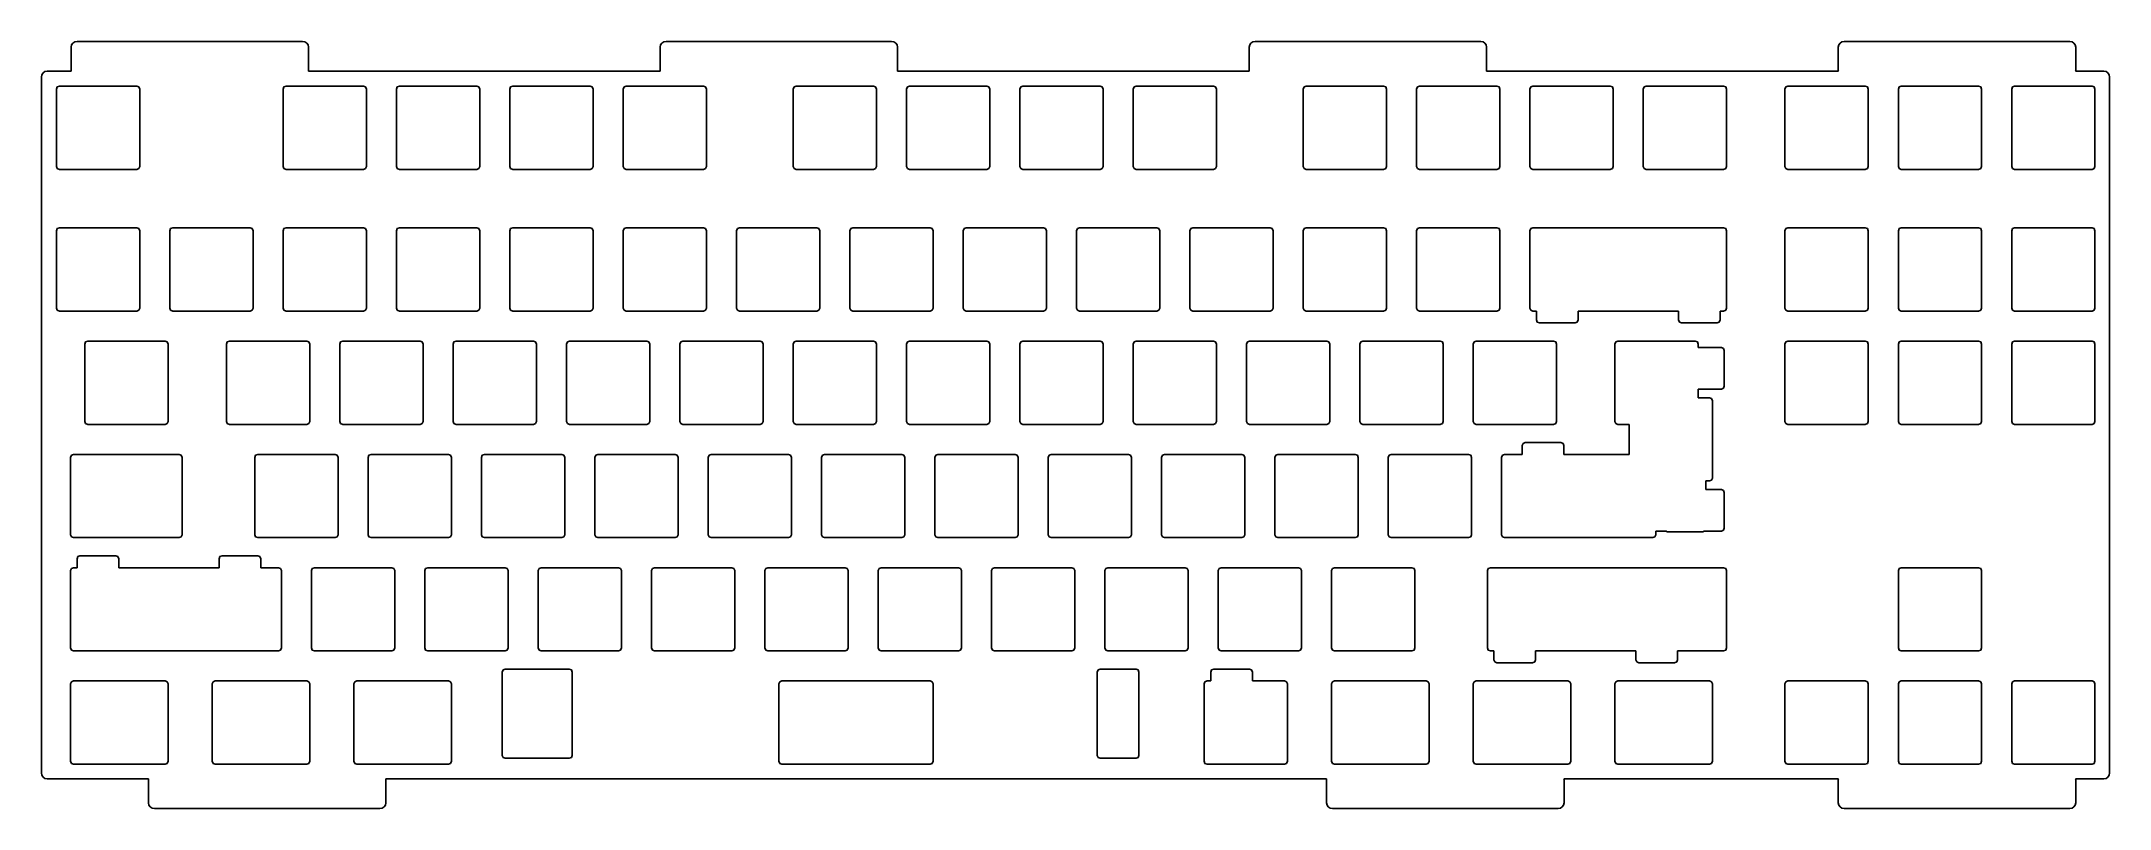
# Model space of a CAD drawing. Extents: x 8 to 355, y 3 to 132.
import ezdxf

# ---------------------------------------------------------------- set-up
doc = ezdxf.new("R2010")
doc.units = 0

msp = doc.modelspace()

# ---------------------------------------------------------------- linework, layer by layer
at = {"layer": 'Layer 1'}
for p, q in [((12.817037, 132.182868), (12.603151, 131.865108)), ((13.134797, 132.396755), (12.817037, 132.182868)), ((13.524756, 132.475089), (13.134797, 132.396755)), ((51.424763, 132.475089), (13.524756, 132.475089)), ((51.814803, 132.396755), (51.424763, 132.475089)), ((52.132741, 132.182868), (51.814803, 132.396755)), ((52.346804, 131.865108), (52.132741, 132.182868)), ((111.817408, 132.182869), (111.603511, 131.865108)), ((112.135168, 132.396755), (111.817408, 132.182869)), ((112.5251, 132.475089), (112.135168, 132.396755)), ((150.42512, 132.475089), (112.5251, 132.475089)), ((150.815079, 132.396755), (150.42512, 132.475089)), ((151.13284, 132.182869), (150.815079, 132.396755)), ((151.346726, 131.865108), (151.13284, 132.182869)), ((210.81718, 132.182869), (210.603294, 131.865109)), ((211.134941, 132.396755), (210.81718, 132.182869)), ((211.5249, 132.475089), (211.134941, 132.396755)), ((249.42492, 132.475089), (211.5249, 132.475089)), ((249.814857, 132.396755), (249.42492, 132.475089)), ((250.132616, 132.182869), (249.814857, 132.396755)), ((250.34651, 131.865109), (250.132616, 132.182869)), ((309.816925, 132.182869), (309.602864, 131.865109)), ((310.134861, 132.396755), (309.816925, 132.182869)), ((310.5249, 132.475089), (310.134861, 132.396755)), ((348.42491, 132.475089), (310.5249, 132.475089)), ((348.814869, 132.396755), (348.42491, 132.475089)), ((349.13263, 132.182869), (348.814869, 132.396755)), ((349.346516, 131.865109), (349.13263, 132.182869)), ((12.603151, 131.865108), (12.524817, 131.475151)), ((12.524817, 131.475151), (12.524817, 127.57513)), ((52.425219, 131.475151), (52.346804, 131.865108)), ((52.425219, 127.57513), (52.425219, 131.475151)), ((111.603511, 131.865108), (111.52517, 131.475151)), ((111.52517, 131.475151), (111.52517, 127.57513)), ((151.42506, 131.475151), (151.346726, 131.865108)), ((151.42506, 127.57513), (151.42506, 131.475151)), ((210.603294, 131.865109), (210.52496, 131.475151)), ((210.52496, 131.475151), (210.52496, 127.57513)), ((250.42485, 131.475151), (250.34651, 131.865109)), ((250.42485, 127.57513), (250.42485, 131.475151)), ((309.602864, 131.865109), (309.52445, 131.475151)), ((309.52445, 131.475151), (309.52445, 127.57513)), ((349.42485, 131.475151), (349.346516, 131.865109)), ((349.42485, 127.57513), (349.42485, 131.475151)), ((7.603457, 126.864896), (7.525122, 126.474939)), ((7.525122, 126.474939), (7.525122, 9.47485)), ((7.817343, 127.182657), (7.603457, 126.864896)), ((8.135104, 127.396543), (7.817343, 127.182657)), ((8.525061, 127.474878), (8.135104, 127.396543)), ((12.535147, 127.474878), (8.525061, 127.474878)), ((12.524817, 127.57513), (12.535147, 127.474878)), ((52.414889, 127.474878), (52.425219, 127.57513)), ((111.53517, 127.474878), (52.414889, 127.474878)), ((111.52517, 127.57513), (111.53517, 127.474878)), ((151.41506, 127.474878), (151.42506, 127.57513)), ((210.53496, 127.474878), (151.41506, 127.474878)), ((210.52496, 127.57513), (210.53496, 127.474878)), ((250.41485, 127.474878), (250.42485, 127.57513)), ((309.53475, 127.474878), (250.41485, 127.474878)), ((309.52445, 127.57513), (309.53475, 127.474878)), ((349.41455, 127.474878), (349.42485, 127.57513)), ((354.12485, 127.474878), (349.41455, 127.474878)), ((354.514809, 127.396543), (354.12485, 127.474878)), ((354.83257, 127.182657), (354.514809, 127.396543)), ((355.046456, 126.864896), (354.83257, 127.182657)), ((355.12479, 126.474939), (355.046456, 126.864896)), ((355.12479, 9.47485), (355.12479, 126.474939)), ((7.525122, 9.47485), (7.603457, 9.084891)), ((7.603457, 9.084891), (7.817343, 8.76713)), ((7.817343, 8.76713), (8.135104, 8.553244)), ((8.135104, 8.553244), (8.525061, 8.47491)), ((8.525061, 8.47491), (25.534875, 8.47491)), ((25.534875, 8.47491), (25.525075, 8.37521)), ((25.525075, 8.37521), (25.525075, 4.47519)), ((65.424965, 8.37521), (65.415165, 8.47491)), ((65.415165, 8.47491), (223.53468, 8.47491)), ((65.424965, 4.47519), (65.424965, 8.37521)), ((223.53468, 8.47491), (223.52468, 8.37521)), ((223.52468, 8.37521), (223.52468, 4.47519)), ((263.42457, 8.37521), (263.41457, 8.47491)), ((263.41457, 8.47491), (309.53475, 8.47491)), ((263.42457, 4.47519), (263.42457, 8.37521)), ((309.53475, 8.47491), (309.52445, 8.37521)), ((309.52445, 8.37521), (309.52445, 4.47519)), ((349.42485, 8.37521), (349.41455, 8.47491)), ((349.41455, 8.47491), (354.12485, 8.47491)), ((349.42485, 4.47519), (349.42485, 8.37521)), ((354.12485, 8.47491), (354.514809, 8.553244)), ((354.514809, 8.553244), (354.83257, 8.76713)), ((354.83257, 8.76713), (355.046456, 9.084891)), ((355.046456, 9.084891), (355.12479, 9.47485)), ((25.525075, 4.47519), (25.603409, 4.085231)), ((25.603409, 4.085231), (25.817295, 3.76747)), ((25.817295, 3.76747), (26.135055, 3.553584)), ((26.135055, 3.553584), (26.525014, 3.47525)), ((64.425026, 3.47525), (64.814985, 3.553584)), ((64.814985, 3.553584), (65.132745, 3.76747)), ((65.132745, 3.76747), (65.346631, 4.085231)), ((65.346631, 4.085231), (65.424965, 4.47519)), ((223.52468, 4.47519), (223.603014, 4.085231)), ((223.603014, 4.085231), (223.8169, 3.76747)), ((223.8169, 3.76747), (224.134661, 3.553584)), ((224.134661, 3.553584), (224.52462, 3.47525)), ((262.42463, 3.47525), (262.814589, 3.553584)), ((262.814589, 3.553584), (263.13235, 3.76747)), ((263.13235, 3.76747), (263.346236, 4.085231)), ((263.346236, 4.085231), (263.42457, 4.47519)), ((309.52445, 4.47519), (309.602864, 4.085231)), ((309.602864, 4.085231), (309.816925, 3.76747)), ((309.816925, 3.76747), (310.134861, 3.553584)), ((310.134861, 3.553584), (310.5249, 3.47525)), ((348.42491, 3.47525), (348.814869, 3.553584)), ((348.814869, 3.553584), (349.13263, 3.76747)), ((349.13263, 3.76747), (349.346516, 4.085231)), ((349.346516, 4.085231), (349.42485, 4.47519)), ((26.525014, 3.47525), (64.425026, 3.47525)), ((224.52462, 3.47525), (262.42463, 3.47525)), ((310.5249, 3.47525), (348.42491, 3.47525))]:
    msp.add_line(p, q, dxfattribs=at)
at = {"layer": 'Layer 2'}
for p, q in [((10.05, 124.45), (10.196447, 124.803553)), ((10.05, 111.45), (10.05, 124.45)), ((10.196447, 124.803553), (10.55, 124.95)), ((10.55, 124.95), (23.55, 124.95)), ((10.55, 124.95), (10.55, 124.95)), ((23.55, 124.95), (23.903553, 124.803553)), ((23.903553, 124.803553), (24.05, 124.45)), ((24.05, 124.45), (24.05, 111.45)), ((48.15, 124.45), (48.296447, 124.803553)), ((48.15, 111.45), (48.15, 124.45)), ((48.296447, 124.803553), (48.65, 124.95)), ((48.65, 124.95), (61.65, 124.95)), ((48.65, 124.95), (48.65, 124.95)), ((61.65, 124.95), (62.003553, 124.803553)), ((62.003553, 124.803553), (62.15, 124.45)), ((62.15, 124.45), (62.15, 111.45)), ((67.2, 124.45), (67.346447, 124.803553)), ((67.2, 111.45), (67.2, 124.45)), ((67.346447, 124.803553), (67.7, 124.95)), ((67.7, 124.95), (80.7, 124.95)), ((67.7, 124.95), (67.7, 124.95)), ((80.7, 124.95), (81.053553, 124.803553)), ((81.053553, 124.803553), (81.2, 124.45)), ((81.2, 124.45), (81.2, 111.45)), ((86.25, 124.45), (86.396447, 124.803553)), ((86.25, 111.45), (86.25, 124.45)), ((86.396447, 124.803553), (86.75, 124.95)), ((86.75, 124.95), (99.75, 124.95)), ((86.75, 124.95), (86.75, 124.95)), ((99.75, 124.95), (100.103553, 124.803553)), ((100.103553, 124.803553), (100.25, 124.45)), ((100.25, 124.45), (100.25, 111.45)), ((105.3, 124.45), (105.446447, 124.803553)), ((105.3, 111.45), (105.3, 124.45)), ((105.446447, 124.803553), (105.8, 124.95)), ((105.8, 124.95), (118.8, 124.95)), ((105.8, 124.95), (105.8, 124.95)), ((118.8, 124.95), (119.153553, 124.803553)), ((119.153553, 124.803553), (119.3, 124.45)), ((119.3, 124.45), (119.3, 111.45)), ((133.875, 124.45), (134.021447, 124.803553)), ((133.875, 111.45), (133.875, 124.45)), ((134.021447, 124.803553), (134.375, 124.95)), ((134.375, 124.95), (147.375, 124.95)), ((134.375, 124.95), (134.375, 124.95)), ((147.375, 124.95), (147.728553, 124.803553)), ((147.728553, 124.803553), (147.875, 124.45)), ((147.875, 124.45), (147.875, 111.45)), ((152.925, 124.45), (153.071447, 124.803553)), ((152.925, 111.45), (152.925, 124.45)), ((153.071447, 124.803553), (153.425, 124.95)), ((153.425, 124.95), (166.425, 124.95)), ((153.425, 124.95), (153.425, 124.95)), ((166.425, 124.95), (166.778553, 124.803553)), ((166.778553, 124.803553), (166.925, 124.45)), ((166.925, 124.45), (166.925, 111.45)), ((171.975, 124.45), (172.121447, 124.803553)), ((171.975, 111.45), (171.975, 124.45)), ((172.121447, 124.803553), (172.475, 124.95)), ((172.475, 124.95), (185.475, 124.95)), ((172.475, 124.95), (172.475, 124.95)), ((185.475, 124.95), (185.828553, 124.803553)), ((185.828553, 124.803553), (185.975, 124.45)), ((185.975, 124.45), (185.975, 111.45)), ((191.025, 124.45), (191.171447, 124.803553)), ((191.025, 111.45), (191.025, 124.45)), ((191.171447, 124.803553), (191.525, 124.95)), ((191.525, 124.95), (204.525, 124.95)), ((191.525, 124.95), (191.525, 124.95)), ((204.525, 124.95), (204.878553, 124.803553)), ((204.878553, 124.803553), (205.025, 124.45)), ((205.025, 124.45), (205.025, 111.45)), ((219.6, 124.45), (219.746447, 124.803553)), ((219.6, 111.45), (219.6, 124.45)), ((219.746447, 124.803553), (220.1, 124.95)), ((220.1, 124.95), (233.1, 124.95)), ((220.1, 124.95), (220.1, 124.95)), ((233.1, 124.95), (233.453553, 124.803553)), ((233.453553, 124.803553), (233.6, 124.45)), ((233.6, 124.45), (233.6, 111.45)), ((238.65, 124.45), (238.796447, 124.803553)), ((238.65, 111.45), (238.65, 124.45)), ((238.796447, 124.803553), (239.15, 124.95)), ((239.15, 124.95), (252.15, 124.95)), ((239.15, 124.95), (239.15, 124.95)), ((252.15, 124.95), (252.503553, 124.803553)), ((252.503553, 124.803553), (252.65, 124.45)), ((252.65, 124.45), (252.65, 111.45)), ((257.7, 124.45), (257.846447, 124.803553)), ((257.7, 111.45), (257.7, 124.45)), ((257.846447, 124.803553), (258.2, 124.95)), ((258.2, 124.95), (271.2, 124.95)), ((258.2, 124.95), (258.2, 124.95)), ((271.2, 124.95), (271.553553, 124.803553)), ((271.553553, 124.803553), (271.7, 124.45)), ((271.7, 124.45), (271.7, 111.45)), ((276.75, 124.45), (276.896447, 124.803553)), ((276.75, 111.45), (276.75, 124.45)), ((276.896447, 124.803553), (277.25, 124.95)), ((277.25, 124.95), (290.25, 124.95)), ((277.25, 124.95), (277.25, 124.95)), ((290.25, 124.95), (290.603553, 124.803553)), ((290.603553, 124.803553), (290.75, 124.45)), ((290.75, 124.45), (290.75, 111.45)), ((300.563, 124.45), (300.709447, 124.803553)), ((300.563, 111.45), (300.563, 124.45)), ((300.709447, 124.803553), (301.063, 124.95)), ((301.063, 124.95), (314.063, 124.95)), ((301.063, 124.95), (301.063, 124.95)), ((314.063, 124.95), (314.416553, 124.803553)), ((314.416553, 124.803553), (314.563, 124.45)), ((314.563, 124.45), (314.563, 111.45)), ((319.613, 124.45), (319.759447, 124.803553)), ((319.613, 111.45), (319.613, 124.45)), ((319.759447, 124.803553), (320.113, 124.95)), ((320.113, 124.95), (333.113, 124.95)), ((320.113, 124.95), (320.113, 124.95)), ((333.113, 124.95), (333.466553, 124.803553)), ((333.466553, 124.803553), (333.613, 124.45)), ((333.613, 124.45), (333.613, 111.45)), ((338.663, 124.45), (338.809447, 124.803553)), ((338.663, 111.45), (338.663, 124.45)), ((338.809447, 124.803553), (339.163, 124.95)), ((339.163, 124.95), (352.163, 124.95)), ((339.163, 124.95), (339.163, 124.95)), ((352.163, 124.95), (352.516553, 124.803553)), ((352.516553, 124.803553), (352.663, 124.45)), ((352.663, 124.45), (352.663, 111.45)), ((10.196447, 111.096447), (10.05, 111.45)), ((24.05, 111.45), (23.903553, 111.096447)), ((48.296447, 111.096447), (48.15, 111.45)), ((62.15, 111.45), (62.003553, 111.096447)), ((67.346447, 111.096447), (67.2, 111.45)), ((81.2, 111.45), (81.053553, 111.096447)), ((86.396447, 111.096447), (86.25, 111.45)), ((100.25, 111.45), (100.103553, 111.096447)), ((105.446447, 111.096447), (105.3, 111.45)), ((119.3, 111.45), (119.153553, 111.096447)), ((134.021447, 111.096447), (133.875, 111.45)), ((147.875, 111.45), (147.728553, 111.096447)), ((153.071447, 111.096447), (152.925, 111.45)), ((166.925, 111.45), (166.778553, 111.096447)), ((172.121447, 111.096447), (171.975, 111.45)), ((185.975, 111.45), (185.828553, 111.096447)), ((191.171447, 111.096447), (191.025, 111.45)), ((205.025, 111.45), (204.878553, 111.096447)), ((219.746447, 111.096447), (219.6, 111.45)), ((233.6, 111.45), (233.453553, 111.096447)), ((238.796447, 111.096447), (238.65, 111.45)), ((252.65, 111.45), (252.503553, 111.096447)), ((257.846447, 111.096447), (257.7, 111.45)), ((271.7, 111.45), (271.553553, 111.096447)), ((276.896447, 111.096447), (276.75, 111.45)), ((290.75, 111.45), (290.603553, 111.096447)), ((300.709447, 111.096447), (300.563, 111.45)), ((314.563, 111.45), (314.416553, 111.096447)), ((319.759447, 111.096447), (319.613, 111.45)), ((333.613, 111.45), (333.466553, 111.096447)), ((338.809447, 111.096447), (338.663, 111.45)), ((352.663, 111.45), (352.516553, 111.096447)), ((10.55, 110.95), (10.196447, 111.096447)), ((23.55, 110.95), (10.55, 110.95)), ((23.903553, 111.096447), (23.55, 110.95)), ((48.65, 110.95), (48.296447, 111.096447)), ((61.65, 110.95), (48.65, 110.95)), ((62.003553, 111.096447), (61.65, 110.95)), ((67.7, 110.95), (67.346447, 111.096447)), ((80.7, 110.95), (67.7, 110.95)), ((81.053553, 111.096447), (80.7, 110.95)), ((86.75, 110.95), (86.396447, 111.096447)), ((99.75, 110.95), (86.75, 110.95)), ((100.103553, 111.096447), (99.75, 110.95)), ((105.8, 110.95), (105.446447, 111.096447)), ((118.8, 110.95), (105.8, 110.95)), ((119.153553, 111.096447), (118.8, 110.95)), ((134.375, 110.95), (134.021447, 111.096447)), ((147.375, 110.95), (134.375, 110.95)), ((147.728553, 111.096447), (147.375, 110.95)), ((153.425, 110.95), (153.071447, 111.096447)), ((166.425, 110.95), (153.425, 110.95)), ((166.778553, 111.096447), (166.425, 110.95)), ((172.475, 110.95), (172.121447, 111.096447)), ((185.475, 110.95), (172.475, 110.95)), ((185.828553, 111.096447), (185.475, 110.95)), ((191.525, 110.95), (191.171447, 111.096447)), ((204.525, 110.95), (191.525, 110.95)), ((204.878553, 111.096447), (204.525, 110.95)), ((220.1, 110.95), (219.746447, 111.096447)), ((233.1, 110.95), (220.1, 110.95)), ((233.453553, 111.096447), (233.1, 110.95)), ((239.15, 110.95), (238.796447, 111.096447)), ((252.15, 110.95), (239.15, 110.95)), ((252.503553, 111.096447), (252.15, 110.95)), ((258.2, 110.95), (257.846447, 111.096447)), ((271.2, 110.95), (258.2, 110.95)), ((271.553553, 111.096447), (271.2, 110.95)), ((277.25, 110.95), (276.896447, 111.096447)), ((290.25, 110.95), (277.25, 110.95)), ((290.603553, 111.096447), (290.25, 110.95)), ((301.063, 110.95), (300.709447, 111.096447)), ((314.063, 110.95), (301.063, 110.95)), ((314.416553, 111.096447), (314.063, 110.95)), ((320.113, 110.95), (319.759447, 111.096447)), ((333.113, 110.95), (320.113, 110.95)), ((333.466553, 111.096447), (333.113, 110.95)), ((339.163, 110.95), (338.809447, 111.096447)), ((352.163, 110.95), (339.163, 110.95)), ((352.516553, 111.096447), (352.163, 110.95)), ((10.05, 100.637), (10.196447, 100.990553)), ((10.196447, 100.990553), (10.55, 101.137)), ((10.55, 101.137), (23.55, 101.137)), ((10.55, 101.137), (10.55, 101.137)), ((23.55, 101.137), (23.903553, 100.990553)), ((23.903553, 100.990553), (24.05, 100.637)), ((29.1, 100.637), (29.246447, 100.990553)), ((29.246447, 100.990553), (29.6, 101.137)), ((29.6, 101.137), (42.6, 101.137)), ((29.6, 101.137), (29.6, 101.137)), ((42.6, 101.137), (42.953553, 100.990553)), ((42.953553, 100.990553), (43.1, 100.637)), ((48.15, 100.637), (48.296447, 100.990553)), ((48.296447, 100.990553), (48.65, 101.137)), ((48.65, 101.137), (61.65, 101.137)), ((48.65, 101.137), (48.65, 101.137)), ((61.65, 101.137), (62.003553, 100.990553)), ((62.003553, 100.990553), (62.15, 100.637)), ((67.2, 100.637), (67.346447, 100.990553)), ((67.346447, 100.990553), (67.7, 101.137)), ((67.7, 101.137), (80.7, 101.137)), ((67.7, 101.137), (67.7, 101.137)), ((80.7, 101.137), (81.053553, 100.990553)), ((81.053553, 100.990553), (81.2, 100.637)), ((86.25, 100.637), (86.396447, 100.990553)), ((86.396447, 100.990553), (86.75, 101.137)), ((86.75, 101.137), (99.75, 101.137)), ((86.75, 101.137), (86.75, 101.137)), ((99.75, 101.137), (100.103553, 100.990553)), ((100.103553, 100.990553), (100.25, 100.637)), ((105.3, 100.637), (105.446447, 100.990553)), ((105.446447, 100.990553), (105.8, 101.137)), ((105.8, 101.137), (118.8, 101.137)), ((105.8, 101.137), (105.8, 101.137)), ((118.8, 101.137), (119.153553, 100.990553)), ((119.153553, 100.990553), (119.3, 100.637)), ((124.35, 100.637), (124.496447, 100.990553)), ((124.496447, 100.990553), (124.85, 101.137)), ((124.85, 101.137), (137.85, 101.137)), ((124.85, 101.137), (124.85, 101.137)), ((137.85, 101.137), (138.203553, 100.990553)), ((138.203553, 100.990553), (138.35, 100.637)), ((143.4, 100.637), (143.546447, 100.990553)), ((143.546447, 100.990553), (143.9, 101.137)), ((143.9, 101.137), (156.9, 101.137)), ((143.9, 101.137), (143.9, 101.137)), ((156.9, 101.137), (157.253553, 100.990553)), ((157.253553, 100.990553), (157.4, 100.637)), ((162.45, 100.637), (162.596447, 100.990553)), ((162.596447, 100.990553), (162.95, 101.137)), ((162.95, 101.137), (175.95, 101.137)), ((162.95, 101.137), (162.95, 101.137)), ((175.95, 101.137), (176.303553, 100.990553)), ((176.303553, 100.990553), (176.45, 100.637)), ((181.5, 100.637), (181.646447, 100.990553)), ((181.646447, 100.990553), (182, 101.137)), ((182, 101.137), (195, 101.137)), ((182, 101.137), (182, 101.137)), ((195, 101.137), (195.353553, 100.990553)), ((195.353553, 100.990553), (195.5, 100.637)), ((200.55, 100.637), (200.696447, 100.990553)), ((200.696447, 100.990553), (201.05, 101.137)), ((201.05, 101.137), (214.05, 101.137)), ((201.05, 101.137), (201.05, 101.137)), ((214.05, 101.137), (214.403553, 100.990553)), ((214.403553, 100.990553), (214.55, 100.637)), ((219.6, 100.637), (219.746447, 100.990553)), ((219.746447, 100.990553), (220.1, 101.137)), ((220.1, 101.137), (233.1, 101.137)), ((220.1, 101.137), (220.1, 101.137)), ((233.1, 101.137), (233.453553, 100.990553)), ((233.453553, 100.990553), (233.6, 100.637)), ((238.65, 100.637), (238.796447, 100.990553)), ((238.796447, 100.990553), (239.15, 101.137)), ((239.15, 101.137), (252.15, 101.137)), ((239.15, 101.137), (239.15, 101.137)), ((252.15, 101.137), (252.503553, 100.990553)), ((252.503553, 100.990553), (252.65, 100.637)), ((257.70003, 100.636772), (257.846293, 100.99037)), ((257.846293, 100.99037), (258.19974, 101.137)), ((258.19974, 101.137), (267.72474, 101.137)), ((267.72474, 101.137), (271.19998, 101.137)), ((271.19998, 101.137), (277.24974, 101.137)), ((277.24974, 101.137), (280.72498, 101.137)), ((280.72498, 101.137), (290.24998, 101.137)), ((290.24998, 101.137), (290.603763, 100.990554)), ((290.603763, 100.990554), (290.75021, 100.636772)), ((300.563, 100.637), (300.709447, 100.990553)), ((300.709447, 100.990553), (301.063, 101.137)), ((301.063, 101.137), (314.063, 101.137)), ((301.063, 101.137), (301.063, 101.137)), ((314.063, 101.137), (314.416553, 100.990553)), ((314.416553, 100.990553), (314.563, 100.637)), ((319.613, 100.637), (319.759447, 100.990553)), ((319.759447, 100.990553), (320.113, 101.137)), ((320.113, 101.137), (333.113, 101.137)), ((320.113, 101.137), (320.113, 101.137)), ((333.113, 101.137), (333.466553, 100.990553)), ((333.466553, 100.990553), (333.613, 100.637)), ((338.663, 100.637), (338.809447, 100.990553)), ((338.809447, 100.990553), (339.163, 101.137)), ((339.163, 101.137), (352.163, 101.137)), ((339.163, 101.137), (339.163, 101.137)), ((352.163, 101.137), (352.516553, 100.990553)), ((352.516553, 100.990553), (352.663, 100.637)), ((10.05, 87.637), (10.05, 100.637)), ((24.05, 100.637), (24.05, 87.637)), ((29.1, 87.637), (29.1, 100.637)), ((43.1, 100.637), (43.1, 87.637)), ((48.15, 87.637), (48.15, 100.637)), ((62.15, 100.637), (62.15, 87.637)), ((67.2, 87.637), (67.2, 100.637)), ((81.2, 100.637), (81.2, 87.637)), ((86.25, 87.637), (86.25, 100.637)), ((100.25, 100.637), (100.25, 87.637)), ((105.3, 87.637), (105.3, 100.637)), ((119.3, 100.637), (119.3, 87.637)), ((124.35, 87.637), (124.35, 100.637)), ((138.35, 100.637), (138.35, 87.637)), ((143.4, 87.637), (143.4, 100.637)), ((157.4, 100.637), (157.4, 87.637)), ((162.45, 87.637), (162.45, 100.637)), ((176.45, 100.637), (176.45, 87.637)), ((181.5, 87.637), (181.5, 100.637)), ((195.5, 100.637), (195.5, 87.637)), ((200.55, 87.637), (200.55, 100.637)), ((214.55, 100.637), (214.55, 87.637)), ((219.6, 87.637), (219.6, 100.637)), ((233.6, 100.637), (233.6, 87.637)), ((238.65, 87.637), (238.65, 100.637)), ((252.65, 100.637), (252.65, 87.637)), ((257.70003, 87.636532), (257.70003, 100.636772)), ((290.75021, 100.636772), (290.75021, 87.636532)), ((300.563, 87.637), (300.563, 100.637)), ((314.563, 100.637), (314.563, 87.637)), ((319.613, 87.637), (319.613, 100.637)), ((333.613, 100.637), (333.613, 87.637)), ((338.663, 87.637), (338.663, 100.637)), ((352.663, 100.637), (352.663, 87.637)), ((10.196447, 87.283447), (10.05, 87.637)), ((10.55, 87.137), (10.196447, 87.283447)), ((23.55, 87.137), (10.55, 87.137)), ((23.903553, 87.283447), (23.55, 87.137)), ((24.05, 87.637), (23.903553, 87.283447)), ((29.246447, 87.283447), (29.1, 87.637)), ((29.6, 87.137), (29.246447, 87.283447)), ((42.6, 87.137), (29.6, 87.137)), ((42.953553, 87.283447), (42.6, 87.137)), ((43.1, 87.637), (42.953553, 87.283447)), ((48.296447, 87.283447), (48.15, 87.637)), ((48.65, 87.137), (48.296447, 87.283447)), ((61.65, 87.137), (48.65, 87.137)), ((62.003553, 87.283447), (61.65, 87.137)), ((62.15, 87.637), (62.003553, 87.283447)), ((67.346447, 87.283447), (67.2, 87.637)), ((67.7, 87.137), (67.346447, 87.283447)), ((80.7, 87.137), (67.7, 87.137)), ((81.053553, 87.283447), (80.7, 87.137)), ((81.2, 87.637), (81.053553, 87.283447)), ((86.396447, 87.283447), (86.25, 87.637)), ((86.75, 87.137), (86.396447, 87.283447)), ((99.75, 87.137), (86.75, 87.137)), ((100.103553, 87.283447), (99.75, 87.137)), ((100.25, 87.637), (100.103553, 87.283447)), ((105.446447, 87.283447), (105.3, 87.637)), ((105.8, 87.137), (105.446447, 87.283447)), ((118.8, 87.137), (105.8, 87.137)), ((119.153553, 87.283447), (118.8, 87.137)), ((119.3, 87.637), (119.153553, 87.283447)), ((124.496447, 87.283447), (124.35, 87.637)), ((124.85, 87.137), (124.496447, 87.283447)), ((137.85, 87.137), (124.85, 87.137)), ((138.203553, 87.283447), (137.85, 87.137)), ((138.35, 87.637), (138.203553, 87.283447)), ((143.546447, 87.283447), (143.4, 87.637)), ((143.9, 87.137), (143.546447, 87.283447)), ((156.9, 87.137), (143.9, 87.137)), ((157.253553, 87.283447), (156.9, 87.137)), ((157.4, 87.637), (157.253553, 87.283447)), ((162.596447, 87.283447), (162.45, 87.637)), ((162.95, 87.137), (162.596447, 87.283447)), ((175.95, 87.137), (162.95, 87.137)), ((176.303553, 87.283447), (175.95, 87.137)), ((176.45, 87.637), (176.303553, 87.283447)), ((181.646447, 87.283447), (181.5, 87.637)), ((182, 87.137), (181.646447, 87.283447)), ((195, 87.137), (182, 87.137)), ((195.353553, 87.283447), (195, 87.137)), ((195.5, 87.637), (195.353553, 87.283447)), ((200.696447, 87.283447), (200.55, 87.637)), ((201.05, 87.137), (200.696447, 87.283447)), ((214.05, 87.137), (201.05, 87.137)), ((214.403553, 87.283447), (214.05, 87.137)), ((214.55, 87.637), (214.403553, 87.283447)), ((219.746447, 87.283447), (219.6, 87.637)), ((220.1, 87.137), (219.746447, 87.283447)), ((233.1, 87.137), (220.1, 87.137)), ((233.453553, 87.283447), (233.1, 87.137)), ((233.6, 87.637), (233.453553, 87.283447)), ((238.796447, 87.283447), (238.65, 87.637)), ((239.15, 87.137), (238.796447, 87.283447)), ((252.15, 87.137), (239.15, 87.137)), ((252.503553, 87.283447), (252.15, 87.137)), ((252.65, 87.637), (252.503553, 87.283447)), ((257.846476, 87.283268), (257.70003, 87.636532)), ((258.19974, 87.136821), (257.846476, 87.283268)), ((258.78679, 87.136821), (258.19974, 87.136821)), ((258.78679, 85.636654), (258.78679, 87.136821)), ((267.72474, 87.136821), (265.78688, 87.136821)), ((265.78688, 87.136821), (265.78688, 85.636654)), ((271.19998, 87.136821), (267.72474, 87.136821)), ((277.24974, 87.136821), (271.19998, 87.136821)), ((280.72498, 87.136821), (277.24974, 87.136821)), ((282.66285, 87.136821), (280.72498, 87.136821)), ((282.66285, 85.636654), (282.66285, 87.136821)), ((290.24998, 87.136821), (289.66294, 87.136821)), ((289.66294, 87.136821), (289.66294, 85.636654)), ((290.60358, 87.283084), (290.24998, 87.136821)), ((290.75021, 87.636532), (290.60358, 87.283084)), ((300.709447, 87.283447), (300.563, 87.637)), ((301.063, 87.137), (300.709447, 87.283447)), ((314.063, 87.137), (301.063, 87.137)), ((314.416553, 87.283447), (314.063, 87.137)), ((314.563, 87.637), (314.416553, 87.283447)), ((319.759447, 87.283447), (319.613, 87.637)), ((320.113, 87.137), (319.759447, 87.283447)), ((333.113, 87.137), (320.113, 87.137)), ((333.466553, 87.283447), (333.113, 87.137)), ((333.613, 87.637), (333.466553, 87.283447)), ((338.809447, 87.283447), (338.663, 87.637)), ((339.163, 87.137), (338.809447, 87.283447)), ((352.163, 87.137), (339.163, 87.137)), ((352.516553, 87.283447), (352.163, 87.137)), ((352.663, 87.637), (352.516553, 87.283447)), ((258.93342, 85.283206), (258.78679, 85.636654)), ((259.28702, 85.136943), (258.93342, 85.283206)), ((265.28717, 85.136943), (259.28702, 85.136943)), ((265.640434, 85.28339), (265.28717, 85.136943)), ((265.78688, 85.636654), (265.640434, 85.28339)), ((282.80948, 85.283206), (282.66285, 85.636654)), ((283.16308, 85.136943), (282.80948, 85.283206)), ((289.16323, 85.136943), (283.16308, 85.136943)), ((289.516494, 85.28339), (289.16323, 85.136943)), ((289.66294, 85.636654), (289.516494, 85.28339)), ((14.813, 81.587), (14.959447, 81.940553)), ((14.813, 68.587), (14.813, 81.587)), ((14.959447, 81.940553), (15.313, 82.087)), ((15.313, 82.087), (28.313, 82.087)), ((15.313, 82.087), (15.313, 82.087)), ((28.313, 82.087), (28.666553, 81.940553)), ((28.666553, 81.940553), (28.813, 81.587)), ((28.813, 81.587), (28.813, 68.587)), ((38.625, 81.587), (38.771447, 81.940553)), ((38.625, 68.587), (38.625, 81.587)), ((38.771447, 81.940553), (39.125, 82.087)), ((39.125, 82.087), (52.125, 82.087)), ((39.125, 82.087), (39.125, 82.087)), ((52.125, 82.087), (52.478553, 81.940553)), ((52.478553, 81.940553), (52.625, 81.587)), ((52.625, 81.587), (52.625, 68.587)), ((57.675, 81.587), (57.821447, 81.940553)), ((57.675, 68.587), (57.675, 81.587)), ((57.821447, 81.940553), (58.175, 82.087)), ((58.175, 82.087), (71.175, 82.087)), ((58.175, 82.087), (58.175, 82.087)), ((71.175, 82.087), (71.528553, 81.940553)), ((71.528553, 81.940553), (71.675, 81.587)), ((71.675, 81.587), (71.675, 68.587)), ((76.725, 81.587), (76.871447, 81.940553)), ((76.725, 68.587), (76.725, 81.587)), ((76.871447, 81.940553), (77.225, 82.087)), ((77.225, 82.087), (90.225, 82.087)), ((77.225, 82.087), (77.225, 82.087)), ((90.225, 82.087), (90.578553, 81.940553)), ((90.578553, 81.940553), (90.725, 81.587)), ((90.725, 81.587), (90.725, 68.587)), ((95.775, 81.587), (95.921447, 81.940553)), ((95.775, 68.587), (95.775, 81.587)), ((95.921447, 81.940553), (96.275, 82.087)), ((96.275, 82.087), (109.275, 82.087)), ((96.275, 82.087), (96.275, 82.087)), ((109.275, 82.087), (109.628553, 81.940553)), ((109.628553, 81.940553), (109.775, 81.587)), ((109.775, 81.587), (109.775, 68.587)), ((114.825, 81.587), (114.971447, 81.940553)), ((114.825, 68.587), (114.825, 81.587)), ((114.971447, 81.940553), (115.325, 82.087)), ((115.325, 82.087), (128.325, 82.087)), ((115.325, 82.087), (115.325, 82.087)), ((128.325, 82.087), (128.678553, 81.940553)), ((128.678553, 81.940553), (128.825, 81.587)), ((128.825, 81.587), (128.825, 68.587)), ((133.875, 81.587), (134.021447, 81.940553)), ((133.875, 68.587), (133.875, 81.587)), ((134.021447, 81.940553), (134.375, 82.087)), ((134.375, 82.087), (147.375, 82.087)), ((134.375, 82.087), (134.375, 82.087)), ((147.375, 82.087), (147.728553, 81.940553)), ((147.728553, 81.940553), (147.875, 81.587)), ((147.875, 81.587), (147.875, 68.587)), ((152.925, 81.587), (153.071447, 81.940553)), ((152.925, 68.587), (152.925, 81.587)), ((153.071447, 81.940553), (153.425, 82.087)), ((153.425, 82.087), (166.425, 82.087)), ((153.425, 82.087), (153.425, 82.087)), ((166.425, 82.087), (166.778553, 81.940553)), ((166.778553, 81.940553), (166.925, 81.587)), ((166.925, 81.587), (166.925, 68.587)), ((171.975, 81.587), (172.121447, 81.940553)), ((171.975, 68.587), (171.975, 81.587)), ((172.121447, 81.940553), (172.475, 82.087)), ((172.475, 82.087), (185.475, 82.087)), ((172.475, 82.087), (172.475, 82.087)), ((185.475, 82.087), (185.828553, 81.940553)), ((185.828553, 81.940553), (185.975, 81.587)), ((185.975, 81.587), (185.975, 68.587)), ((191.025, 81.587), (191.171447, 81.940553)), ((191.025, 68.587), (191.025, 81.587)), ((191.171447, 81.940553), (191.525, 82.087)), ((191.525, 82.087), (204.525, 82.087)), ((191.525, 82.087), (191.525, 82.087)), ((204.525, 82.087), (204.878553, 81.940553)), ((204.878553, 81.940553), (205.025, 81.587)), ((205.025, 81.587), (205.025, 68.587)), ((210.075, 81.587), (210.221447, 81.940553)), ((210.075, 68.587), (210.075, 81.587)), ((210.221447, 81.940553), (210.575, 82.087)), ((210.575, 82.087), (223.575, 82.087)), ((210.575, 82.087), (210.575, 82.087)), ((223.575, 82.087), (223.928553, 81.940553)), ((223.928553, 81.940553), (224.075, 81.587)), ((224.075, 81.587), (224.075, 68.587)), ((229.125, 81.587), (229.271447, 81.940553)), ((229.125, 68.587), (229.125, 81.587)), ((229.271447, 81.940553), (229.625, 82.087)), ((229.625, 82.087), (242.625, 82.087)), ((229.625, 82.087), (229.625, 82.087)), ((242.625, 82.087), (242.978553, 81.940553)), ((242.978553, 81.940553), (243.125, 81.587)), ((243.125, 81.587), (243.125, 68.587)), ((248.175, 81.587), (248.321447, 81.940553)), ((248.175, 68.587), (248.175, 81.587)), ((248.321447, 81.940553), (248.675, 82.087)), ((248.675, 82.087), (261.675, 82.087)), ((248.675, 82.087), (248.675, 82.087)), ((261.675, 82.087), (262.028553, 81.940553)), ((262.028553, 81.940553), (262.175, 81.587)), ((262.175, 81.587), (262.175, 68.587)), ((272.134495, 81.940504), (271.98805, 81.58724)), ((271.98805, 81.58724), (271.98805, 68.587)), ((272.48776, 82.086951), (272.134495, 81.940504)), ((285.488, 82.086951), (272.48776, 82.086951)), ((285.8416, 81.940688), (285.488, 82.086951)), ((285.98823, 81.58724), (285.8416, 81.940688)), ((285.98823, 81.000195), (285.98823, 81.58724)), ((289.86913, 81.000195), (285.98823, 81.000195)), ((290.222579, 80.853565), (289.86913, 81.000195)), ((290.36884, 80.499967), (290.222579, 80.853565)), ((290.36884, 74.499817), (290.36884, 80.499967)), ((300.563, 81.587), (300.709447, 81.940553)), ((300.563, 68.587), (300.563, 81.587)), ((300.709447, 81.940553), (301.063, 82.087)), ((301.063, 82.087), (314.063, 82.087)), ((301.063, 82.087), (301.063, 82.087)), ((314.063, 82.087), (314.416553, 81.940553)), ((314.416553, 81.940553), (314.563, 81.587)), ((314.563, 81.587), (314.563, 68.587)), ((319.613, 81.587), (319.759447, 81.940553)), ((319.613, 68.587), (319.613, 81.587)), ((319.759447, 81.940553), (320.113, 82.087)), ((320.113, 82.087), (333.113, 82.087)), ((320.113, 82.087), (320.113, 82.087)), ((333.113, 82.087), (333.466553, 81.940553)), ((333.466553, 81.940553), (333.613, 81.587)), ((333.613, 81.587), (333.613, 68.587)), ((338.663, 81.587), (338.809447, 81.940553)), ((338.663, 68.587), (338.663, 81.587)), ((338.809447, 81.940553), (339.163, 82.087)), ((339.163, 82.087), (352.163, 82.087)), ((339.163, 82.087), (339.163, 82.087)), ((352.163, 82.087), (352.516553, 81.940553)), ((352.516553, 81.940553), (352.663, 81.587)), ((352.663, 81.587), (352.663, 68.587)), ((285.98823, 72.561951), (285.98823, 74.000106)), ((285.98823, 74.000106), (289.86913, 74.000106)), ((289.86913, 74.000106), (290.222395, 74.146553)), ((290.222395, 74.146553), (290.36884, 74.499817)), ((287.86925, 72.561951), (285.98823, 72.561951)), ((288.222515, 72.415504), (287.86925, 72.561951)), ((288.36896, 72.06224), (288.222515, 72.415504)), ((288.36896, 59.062), (288.36896, 72.06224)), ((14.959447, 68.233447), (14.813, 68.587)), ((15.313, 68.087), (14.959447, 68.233447)), ((28.313, 68.087), (15.313, 68.087)), ((28.666553, 68.233447), (28.313, 68.087)), ((28.813, 68.587), (28.666553, 68.233447)), ((38.771447, 68.233447), (38.625, 68.587)), ((39.125, 68.087), (38.771447, 68.233447)), ((52.125, 68.087), (39.125, 68.087)), ((52.478553, 68.233447), (52.125, 68.087)), ((52.625, 68.587), (52.478553, 68.233447)), ((57.821447, 68.233447), (57.675, 68.587)), ((58.175, 68.087), (57.821447, 68.233447)), ((71.175, 68.087), (58.175, 68.087)), ((71.528553, 68.233447), (71.175, 68.087)), ((71.675, 68.587), (71.528553, 68.233447)), ((76.871447, 68.233447), (76.725, 68.587)), ((77.225, 68.087), (76.871447, 68.233447)), ((90.225, 68.087), (77.225, 68.087)), ((90.578553, 68.233447), (90.225, 68.087)), ((90.725, 68.587), (90.578553, 68.233447)), ((95.921447, 68.233447), (95.775, 68.587)), ((96.275, 68.087), (95.921447, 68.233447)), ((109.275, 68.087), (96.275, 68.087)), ((109.628553, 68.233447), (109.275, 68.087)), ((109.775, 68.587), (109.628553, 68.233447)), ((114.971447, 68.233447), (114.825, 68.587)), ((115.325, 68.087), (114.971447, 68.233447)), ((128.325, 68.087), (115.325, 68.087)), ((128.678553, 68.233447), (128.325, 68.087)), ((128.825, 68.587), (128.678553, 68.233447)), ((134.021447, 68.233447), (133.875, 68.587)), ((134.375, 68.087), (134.021447, 68.233447)), ((147.375, 68.087), (134.375, 68.087)), ((147.728553, 68.233447), (147.375, 68.087)), ((147.875, 68.587), (147.728553, 68.233447)), ((153.071447, 68.233447), (152.925, 68.587)), ((153.425, 68.087), (153.071447, 68.233447)), ((166.425, 68.087), (153.425, 68.087)), ((166.778553, 68.233447), (166.425, 68.087)), ((166.925, 68.587), (166.778553, 68.233447)), ((172.121447, 68.233447), (171.975, 68.587)), ((172.475, 68.087), (172.121447, 68.233447)), ((185.475, 68.087), (172.475, 68.087)), ((185.828553, 68.233447), (185.475, 68.087)), ((185.975, 68.587), (185.828553, 68.233447)), ((191.171447, 68.233447), (191.025, 68.587)), ((191.525, 68.087), (191.171447, 68.233447)), ((204.525, 68.087), (191.525, 68.087)), ((204.878553, 68.233447), (204.525, 68.087)), ((205.025, 68.587), (204.878553, 68.233447)), ((210.221447, 68.233447), (210.075, 68.587)), ((210.575, 68.087), (210.221447, 68.233447)), ((223.575, 68.087), (210.575, 68.087)), ((223.928553, 68.233447), (223.575, 68.087)), ((224.075, 68.587), (223.928553, 68.233447)), ((229.271447, 68.233447), (229.125, 68.587)), ((229.625, 68.087), (229.271447, 68.233447)), ((242.625, 68.087), (229.625, 68.087)), ((242.978553, 68.233447), (242.625, 68.087)), ((243.125, 68.587), (242.978553, 68.233447)), ((248.321447, 68.233447), (248.175, 68.587)), ((248.675, 68.087), (248.321447, 68.233447)), ((261.675, 68.087), (248.675, 68.087)), ((262.028553, 68.233447), (261.675, 68.087)), ((262.175, 68.587), (262.028553, 68.233447)), ((271.98805, 68.587), (272.134311, 68.233402)), ((272.134311, 68.233402), (272.48776, 68.086772)), ((272.48776, 68.086772), (274.36878, 68.086772)), ((274.36878, 68.086772), (274.36878, 63.036951)), ((300.709447, 68.233447), (300.563, 68.587)), ((301.063, 68.087), (300.709447, 68.233447)), ((314.063, 68.087), (301.063, 68.087)), ((314.416553, 68.233447), (314.063, 68.087)), ((314.563, 68.587), (314.416553, 68.233447)), ((319.759447, 68.233447), (319.613, 68.587)), ((320.113, 68.087), (319.759447, 68.233447)), ((333.113, 68.087), (320.113, 68.087)), ((333.466553, 68.233447), (333.113, 68.087)), ((333.613, 68.587), (333.466553, 68.233447)), ((338.809447, 68.233447), (338.663, 68.587)), ((339.163, 68.087), (338.809447, 68.233447)), ((352.163, 68.087), (339.163, 68.087)), ((352.516553, 68.233447), (352.163, 68.087)), ((352.663, 68.587), (352.516553, 68.233447)), ((12.577395, 62.890687), (12.430766, 62.53724)), ((12.930994, 63.036951), (12.577395, 62.890687)), ((17.69401, 63.036951), (12.930994, 63.036951)), ((25.931234, 63.036951), (17.69401, 63.036951)), ((30.69425, 63.036951), (25.931234, 63.036951)), ((31.047515, 62.890505), (30.69425, 63.036951)), ((31.193962, 62.53724), (31.047515, 62.890505)), ((43.388, 62.537), (43.534447, 62.890553)), ((43.534447, 62.890553), (43.888, 63.037)), ((43.888, 63.037), (56.888, 63.037)), ((43.888, 63.037), (43.888, 63.037)), ((56.888, 63.037), (57.241553, 62.890553)), ((57.241553, 62.890553), (57.388, 62.537)), ((62.438, 62.537), (62.584447, 62.890553)), ((62.584447, 62.890553), (62.938, 63.037)), ((62.938, 63.037), (75.938, 63.037)), ((62.938, 63.037), (62.938, 63.037)), ((75.938, 63.037), (76.291553, 62.890553)), ((76.291553, 62.890553), (76.438, 62.537)), ((81.488, 62.537), (81.634447, 62.890553)), ((81.634447, 62.890553), (81.988, 63.037)), ((81.988, 63.037), (94.988, 63.037)), ((81.988, 63.037), (81.988, 63.037)), ((94.988, 63.037), (95.341553, 62.890553)), ((95.341553, 62.890553), (95.488, 62.537)), ((100.538, 62.537), (100.684447, 62.890553)), ((100.684447, 62.890553), (101.038, 63.037)), ((101.038, 63.037), (114.038, 63.037)), ((101.038, 63.037), (101.038, 63.037)), ((114.038, 63.037), (114.391553, 62.890553)), ((114.391553, 62.890553), (114.538, 62.537)), ((119.588, 62.537), (119.734447, 62.890553)), ((119.734447, 62.890553), (120.088, 63.037)), ((120.088, 63.037), (133.088, 63.037)), ((120.088, 63.037), (120.088, 63.037)), ((133.088, 63.037), (133.441553, 62.890553)), ((133.441553, 62.890553), (133.588, 62.537)), ((138.638, 62.537), (138.784447, 62.890553)), ((138.784447, 62.890553), (139.138, 63.037)), ((139.138, 63.037), (152.138, 63.037)), ((139.138, 63.037), (139.138, 63.037)), ((152.138, 63.037), (152.491553, 62.890553)), ((152.491553, 62.890553), (152.638, 62.537)), ((157.688, 62.537), (157.834447, 62.890553)), ((157.834447, 62.890553), (158.188, 63.037)), ((158.188, 63.037), (171.188, 63.037)), ((158.188, 63.037), (158.188, 63.037)), ((171.188, 63.037), (171.541553, 62.890553)), ((171.541553, 62.890553), (171.688, 62.537)), ((176.738, 62.537), (176.884447, 62.890553)), ((176.884447, 62.890553), (177.238, 63.037)), ((177.238, 63.037), (190.238, 63.037)), ((177.238, 63.037), (177.238, 63.037)), ((190.238, 63.037), (190.591553, 62.890553)), ((190.591553, 62.890553), (190.738, 62.537)), ((195.788, 62.537), (195.934447, 62.890553)), ((195.934447, 62.890553), (196.288, 63.037)), ((196.288, 63.037), (209.288, 63.037)), ((196.288, 63.037), (196.288, 63.037)), ((209.288, 63.037), (209.641553, 62.890553)), ((209.641553, 62.890553), (209.788, 62.537)), ((214.838, 62.537), (214.984447, 62.890553)), ((214.984447, 62.890553), (215.338, 63.037)), ((215.338, 63.037), (228.338, 63.037)), ((215.338, 63.037), (215.338, 63.037)), ((228.338, 63.037), (228.691553, 62.890553)), ((228.691553, 62.890553), (228.838, 62.537)), ((233.888, 62.537), (234.034447, 62.890553)), ((234.034447, 62.890553), (234.388, 63.037)), ((234.388, 63.037), (247.388, 63.037)), ((234.388, 63.037), (234.388, 63.037)), ((247.388, 63.037), (247.741553, 62.890553)), ((247.741553, 62.890553), (247.888, 62.537)), ((253.084495, 62.890504), (252.93805, 62.53724)), ((253.43776, 63.036951), (253.084495, 62.890504)), ((256.40605, 63.036951), (253.43776, 63.036951)), ((256.5525, 64.890386), (256.40605, 64.537118)), ((256.40605, 64.537118), (256.40605, 63.036951)), ((256.90577, 65.036829), (256.5525, 64.890386)), ((262.90592, 65.036829), (256.90577, 65.036829)), ((263.259515, 64.890562), (262.90592, 65.036829)), ((263.40614, 64.537118), (263.259515, 64.890562)), ((263.40614, 63.036951), (263.40614, 64.537118)), ((265.34401, 63.036951), (263.40614, 63.036951)), ((266.438, 63.036951), (265.34401, 63.036951)), ((274.36878, 63.036951), (266.438, 63.036951)), ((12.430766, 62.53724), (12.430766, 49.537)), ((31.193962, 49.537), (31.193962, 62.53724)), ((43.388, 49.537), (43.388, 62.537)), ((57.388, 62.537), (57.388, 49.537)), ((62.438, 49.537), (62.438, 62.537)), ((76.438, 62.537), (76.438, 49.537)), ((81.488, 49.537), (81.488, 62.537)), ((95.488, 62.537), (95.488, 49.537)), ((100.538, 49.537), (100.538, 62.537)), ((114.538, 62.537), (114.538, 49.537)), ((119.588, 49.537), (119.588, 62.537)), ((133.588, 62.537), (133.588, 49.537)), ((138.638, 49.537), (138.638, 62.537)), ((152.638, 62.537), (152.638, 49.537)), ((157.688, 49.537), (157.688, 62.537)), ((171.688, 62.537), (171.688, 49.537)), ((176.738, 49.537), (176.738, 62.537)), ((190.738, 62.537), (190.738, 49.537)), ((195.788, 49.537), (195.788, 62.537)), ((209.788, 62.537), (209.788, 49.537)), ((214.838, 49.537), (214.838, 62.537)), ((228.838, 62.537), (228.838, 49.537)), ((233.888, 49.537), (233.888, 62.537)), ((247.888, 62.537), (247.888, 49.537)), ((252.93805, 62.53724), (252.93805, 49.537)), ((287.28221, 57.124133), (287.28221, 58.561772)), ((287.28221, 58.561772), (287.86925, 58.561772)), ((289.86913, 57.124133), (287.28221, 57.124133)), ((287.86925, 58.561772), (288.222699, 58.708402)), ((288.222699, 58.708402), (288.36896, 59.062)), ((290.222579, 56.977503), (289.86913, 57.124133)), ((290.36884, 56.623905), (290.222579, 56.977503)), ((290.36884, 50.623755), (290.36884, 56.623905)), ((12.430766, 49.537), (12.577213, 49.183219)), ((12.577213, 49.183219), (12.930994, 49.036772)), ((12.930994, 49.036772), (17.69401, 49.036772)), ((17.69401, 49.036772), (25.931234, 49.036772)), ((25.931234, 49.036772), (30.69425, 49.036772)), ((30.69425, 49.036772), (31.047698, 49.183401)), ((31.047698, 49.183401), (31.193962, 49.537)), ((43.534447, 49.183447), (43.388, 49.537)), ((43.888, 49.037), (43.534447, 49.183447)), ((56.888, 49.037), (43.888, 49.037)), ((57.241553, 49.183447), (56.888, 49.037)), ((57.388, 49.537), (57.241553, 49.183447)), ((62.584447, 49.183447), (62.438, 49.537)), ((62.938, 49.037), (62.584447, 49.183447)), ((75.938, 49.037), (62.938, 49.037)), ((76.291553, 49.183447), (75.938, 49.037)), ((76.438, 49.537), (76.291553, 49.183447)), ((81.634447, 49.183447), (81.488, 49.537)), ((81.988, 49.037), (81.634447, 49.183447)), ((94.988, 49.037), (81.988, 49.037)), ((95.341553, 49.183447), (94.988, 49.037)), ((95.488, 49.537), (95.341553, 49.183447)), ((100.684447, 49.183447), (100.538, 49.537)), ((101.038, 49.037), (100.684447, 49.183447)), ((114.038, 49.037), (101.038, 49.037)), ((114.391553, 49.183447), (114.038, 49.037)), ((114.538, 49.537), (114.391553, 49.183447)), ((119.734447, 49.183447), (119.588, 49.537)), ((120.088, 49.037), (119.734447, 49.183447)), ((133.088, 49.037), (120.088, 49.037)), ((133.441553, 49.183447), (133.088, 49.037)), ((133.588, 49.537), (133.441553, 49.183447)), ((138.784447, 49.183447), (138.638, 49.537)), ((139.138, 49.037), (138.784447, 49.183447)), ((152.138, 49.037), (139.138, 49.037)), ((152.491553, 49.183447), (152.138, 49.037)), ((152.638, 49.537), (152.491553, 49.183447)), ((157.834447, 49.183447), (157.688, 49.537)), ((158.188, 49.037), (157.834447, 49.183447)), ((171.188, 49.037), (158.188, 49.037)), ((171.541553, 49.183447), (171.188, 49.037)), ((171.688, 49.537), (171.541553, 49.183447)), ((176.884447, 49.183447), (176.738, 49.537)), ((177.238, 49.037), (176.884447, 49.183447)), ((190.238, 49.037), (177.238, 49.037)), ((190.591553, 49.183447), (190.238, 49.037)), ((190.738, 49.537), (190.591553, 49.183447)), ((195.934447, 49.183447), (195.788, 49.537)), ((196.288, 49.037), (195.934447, 49.183447)), ((209.288, 49.037), (196.288, 49.037)), ((209.641553, 49.183447), (209.288, 49.037)), ((209.788, 49.537), (209.641553, 49.183447)), ((214.984447, 49.183447), (214.838, 49.537)), ((215.338, 49.037), (214.984447, 49.183447)), ((228.338, 49.037), (215.338, 49.037)), ((228.691553, 49.183447), (228.338, 49.037)), ((228.838, 49.537), (228.691553, 49.183447)), ((234.034447, 49.183447), (233.888, 49.537)), ((234.388, 49.037), (234.034447, 49.183447)), ((247.388, 49.037), (234.388, 49.037)), ((247.741553, 49.183447), (247.388, 49.037)), ((247.888, 49.537), (247.741553, 49.183447)), ((252.93805, 49.537), (253.084311, 49.183402)), ((253.084311, 49.183402), (253.43776, 49.036772)), ((253.43776, 49.036772), (265.34401, 49.036772)), ((265.34401, 49.036772), (266.438, 49.036772)), ((266.438, 49.036772), (278.34425, 49.036772)), ((278.34425, 49.036772), (278.697699, 49.183402)), ((278.697699, 49.183402), (278.84396, 49.537)), ((278.84396, 49.537), (278.84396, 50.124044)), ((278.84396, 50.124044), (280.57202, 50.124044)), ((280.57202, 50.124044), (280.78183, 50.037224)), ((280.78183, 50.037224), (286.78198, 50.037224)), ((286.78198, 50.037224), (286.99178, 50.124044)), ((286.99178, 50.124044), (289.86913, 50.124044)), ((289.86913, 50.124044), (290.222395, 50.270491)), ((290.222395, 50.270491), (290.36884, 50.623755)), ((13.664485, 45.840382), (13.518038, 45.487118)), ((13.518038, 45.487118), (13.518038, 43.986951)), ((14.017749, 45.986829), (13.664485, 45.840382)), ((20.0179, 45.986829), (14.017749, 45.986829)), ((20.371498, 45.840565), (20.0179, 45.986829)), ((20.518127, 45.487118), (20.371498, 45.840565)), ((20.518127, 43.986951), (20.518127, 45.487118)), ((37.540547, 45.840382), (37.3941, 45.487118)), ((37.3941, 45.487118), (37.3941, 43.986951)), ((37.893811, 45.986829), (37.540547, 45.840382)), ((43.893962, 45.986829), (37.893811, 45.986829)), ((44.24756, 45.840565), (43.893962, 45.986829)), ((44.394189, 45.487118), (44.24756, 45.840565)), ((44.394189, 43.986951), (44.394189, 45.487118)), ((12.577395, 43.840687), (12.430766, 43.48724)), ((12.430766, 43.48724), (12.430766, 30.487)), ((12.930994, 43.986951), (12.577395, 43.840687)), ((13.518038, 43.986951), (12.930994, 43.986951)), ((22.455994, 43.986951), (20.518127, 43.986951)), ((25.931234, 43.986951), (22.455994, 43.986951)), ((34.36276, 43.986951), (25.931234, 43.986951)), ((35.456234, 43.986951), (34.36276, 43.986951)), ((37.3941, 43.986951), (35.456234, 43.986951)), ((47.363, 43.986951), (44.394189, 43.986951)), ((47.716599, 43.840687), (47.363, 43.986951)), ((47.863228, 43.48724), (47.716599, 43.840687)), ((47.863228, 30.487), (47.863228, 43.48724)), ((52.913, 43.487), (53.059447, 43.840553)), ((52.913, 30.487), (52.913, 43.487)), ((53.059447, 43.840553), (53.413, 43.987)), ((53.413, 43.987), (66.413, 43.987)), ((53.413, 43.987), (53.413, 43.987)), ((66.413, 43.987), (66.766553, 43.840553)), ((66.766553, 43.840553), (66.913, 43.487)), ((66.913, 43.487), (66.913, 30.487)), ((71.963, 43.487), (72.109447, 43.840553)), ((71.963, 30.487), (71.963, 43.487)), ((72.109447, 43.840553), (72.463, 43.987)), ((72.463, 43.987), (85.463, 43.987)), ((72.463, 43.987), (72.463, 43.987)), ((85.463, 43.987), (85.816553, 43.840553)), ((85.816553, 43.840553), (85.963, 43.487)), ((85.963, 43.487), (85.963, 30.487)), ((91.013, 43.487), (91.159447, 43.840553)), ((91.013, 30.487), (91.013, 43.487)), ((91.159447, 43.840553), (91.513, 43.987)), ((91.513, 43.987), (104.513, 43.987)), ((91.513, 43.987), (91.513, 43.987)), ((104.513, 43.987), (104.866553, 43.840553)), ((104.866553, 43.840553), (105.013, 43.487)), ((105.013, 43.487), (105.013, 30.487)), ((110.063, 43.487), (110.209447, 43.840553)), ((110.063, 30.487), (110.063, 43.487)), ((110.209447, 43.840553), (110.563, 43.987)), ((110.563, 43.987), (123.563, 43.987)), ((110.563, 43.987), (110.563, 43.987)), ((123.563, 43.987), (123.916553, 43.840553)), ((123.916553, 43.840553), (124.063, 43.487)), ((124.063, 43.487), (124.063, 30.487)), ((129.113, 43.487), (129.259447, 43.840553)), ((129.113, 30.487), (129.113, 43.487)), ((129.259447, 43.840553), (129.613, 43.987)), ((129.613, 43.987), (142.613, 43.987)), ((129.613, 43.987), (129.613, 43.987)), ((142.613, 43.987), (142.966553, 43.840553)), ((142.966553, 43.840553), (143.113, 43.487)), ((143.113, 43.487), (143.113, 30.487)), ((148.163, 43.487), (148.309447, 43.840553)), ((148.163, 30.487), (148.163, 43.487)), ((148.309447, 43.840553), (148.663, 43.987)), ((148.663, 43.987), (161.663, 43.987)), ((148.663, 43.987), (148.663, 43.987)), ((161.663, 43.987), (162.016553, 43.840553)), ((162.016553, 43.840553), (162.163, 43.487)), ((162.163, 43.487), (162.163, 30.487)), ((167.213, 43.487), (167.359447, 43.840553)), ((167.213, 30.487), (167.213, 43.487)), ((167.359447, 43.840553), (167.713, 43.987)), ((167.713, 43.987), (180.713, 43.987)), ((167.713, 43.987), (167.713, 43.987)), ((180.713, 43.987), (181.066553, 43.840553)), ((181.066553, 43.840553), (181.213, 43.487)), ((181.213, 43.487), (181.213, 30.487)), ((186.263, 43.487), (186.409447, 43.840553)), ((186.263, 30.487), (186.263, 43.487)), ((186.409447, 43.840553), (186.763, 43.987)), ((186.763, 43.987), (199.763, 43.987)), ((186.763, 43.987), (186.763, 43.987)), ((199.763, 43.987), (200.116553, 43.840553)), ((200.116553, 43.840553), (200.263, 43.487)), ((200.263, 43.487), (200.263, 30.487)), ((205.313, 43.487), (205.459447, 43.840553)), ((205.313, 30.487), (205.313, 43.487)), ((205.459447, 43.840553), (205.813, 43.987)), ((205.813, 43.987), (218.813, 43.987)), ((205.813, 43.987), (205.813, 43.987)), ((218.813, 43.987), (219.166553, 43.840553)), ((219.166553, 43.840553), (219.313, 43.487)), ((219.313, 43.487), (219.313, 30.487)), ((224.363, 43.487), (224.509447, 43.840553)), ((224.363, 30.487), (224.363, 43.487)), ((224.509447, 43.840553), (224.863, 43.987)), ((224.863, 43.987), (237.863, 43.987)), ((224.863, 43.987), (224.863, 43.987)), ((237.863, 43.987), (238.216553, 43.840553)), ((238.216553, 43.840553), (238.363, 43.487)), ((238.363, 43.487), (238.363, 30.487)), ((250.702397, 43.840684), (250.55577, 43.48724)), ((250.55577, 43.48724), (250.55577, 30.487)), ((251.05599, 43.986951), (250.702397, 43.840684)), ((260.58099, 43.986951), (251.05599, 43.986951)), ((264.05623, 43.986951), (260.58099, 43.986951)), ((272.59886, 43.986951), (264.05623, 43.986951)), ((273.58123, 43.986951), (272.59886, 43.986951)), ((277.24974, 43.986951), (273.58123, 43.986951)), ((278.65276, 43.986951), (277.24974, 43.986951)), ((290.24998, 43.986951), (278.65276, 43.986951)), ((290.60358, 43.840688), (290.24998, 43.986951)), ((290.75021, 43.48724), (290.60358, 43.840688)), ((290.75021, 30.487), (290.75021, 43.48724)), ((319.613, 43.487), (319.759447, 43.840553)), ((319.613, 30.487), (319.613, 43.487)), ((319.759447, 43.840553), (320.113, 43.987)), ((320.113, 43.987), (333.113, 43.987)), ((320.113, 43.987), (320.113, 43.987)), ((333.113, 43.987), (333.466553, 43.840553)), ((333.466553, 43.840553), (333.613, 43.487)), ((333.613, 43.487), (333.613, 30.487)), ((12.430766, 30.487), (12.577212, 30.133217)), ((12.577212, 30.133217), (12.930994, 29.98677)), ((12.930994, 29.98677), (22.455994, 29.98677)), ((22.455994, 29.98677), (25.931234, 29.98677)), ((25.931234, 29.98677), (34.36276, 29.98677)), ((34.36276, 29.98677), (35.456234, 29.98677)), ((35.456234, 29.98677), (47.363, 29.98677)), ((47.363, 29.98677), (47.716782, 30.133217)), ((47.716782, 30.133217), (47.863228, 30.487)), ((53.059447, 30.133447), (52.913, 30.487)), ((53.413, 29.987), (53.059447, 30.133447)), ((66.413, 29.987), (53.413, 29.987)), ((66.766553, 30.133447), (66.413, 29.987)), ((66.913, 30.487), (66.766553, 30.133447)), ((72.109447, 30.133447), (71.963, 30.487)), ((72.463, 29.987), (72.109447, 30.133447)), ((85.463, 29.987), (72.463, 29.987)), ((85.816553, 30.133447), (85.463, 29.987)), ((85.963, 30.487), (85.816553, 30.133447)), ((91.159447, 30.133447), (91.013, 30.487)), ((91.513, 29.987), (91.159447, 30.133447)), ((104.513, 29.987), (91.513, 29.987)), ((104.866553, 30.133447), (104.513, 29.987)), ((105.013, 30.487), (104.866553, 30.133447)), ((110.209447, 30.133447), (110.063, 30.487)), ((110.563, 29.987), (110.209447, 30.133447)), ((123.563, 29.987), (110.563, 29.987)), ((123.916553, 30.133447), (123.563, 29.987)), ((124.063, 30.487), (123.916553, 30.133447)), ((129.259447, 30.133447), (129.113, 30.487)), ((129.613, 29.987), (129.259447, 30.133447)), ((142.613, 29.987), (129.613, 29.987)), ((142.966553, 30.133447), (142.613, 29.987)), ((143.113, 30.487), (142.966553, 30.133447)), ((148.309447, 30.133447), (148.163, 30.487)), ((148.663, 29.987), (148.309447, 30.133447)), ((161.663, 29.987), (148.663, 29.987)), ((162.016553, 30.133447), (161.663, 29.987)), ((162.163, 30.487), (162.016553, 30.133447)), ((167.359447, 30.133447), (167.213, 30.487)), ((167.713, 29.987), (167.359447, 30.133447)), ((180.713, 29.987), (167.713, 29.987)), ((181.066553, 30.133447), (180.713, 29.987)), ((181.213, 30.487), (181.066553, 30.133447)), ((186.409447, 30.133447), (186.263, 30.487)), ((186.763, 29.987), (186.409447, 30.133447)), ((199.763, 29.987), (186.763, 29.987)), ((200.116553, 30.133447), (199.763, 29.987)), ((200.263, 30.487), (200.116553, 30.133447)), ((205.459447, 30.133447), (205.313, 30.487)), ((205.813, 29.987), (205.459447, 30.133447)), ((218.813, 29.987), (205.813, 29.987)), ((219.166553, 30.133447), (218.813, 29.987)), ((219.313, 30.487), (219.166553, 30.133447)), ((224.509447, 30.133447), (224.363, 30.487)), ((224.863, 29.987), (224.509447, 30.133447)), ((237.863, 29.987), (224.863, 29.987)), ((238.216553, 30.133447), (237.863, 29.987)), ((238.363, 30.487), (238.216553, 30.133447)), ((250.55577, 30.487), (250.702213, 30.13322)), ((250.702213, 30.13322), (251.05599, 29.98677)), ((251.05599, 29.98677), (251.64304, 29.98677)), ((251.64304, 29.98677), (251.64304, 28.48712)), ((251.64304, 28.48712), (251.789303, 28.13352)), ((251.789303, 28.13352), (252.14275, 27.98689)), ((252.14275, 27.98689), (258.1429, 27.98689)), ((258.1429, 27.98689), (258.496683, 28.133337)), ((258.496683, 28.133337), (258.64313, 28.48712)), ((258.64313, 28.48712), (258.64313, 29.98677)), ((258.64313, 29.98677), (260.58099, 29.98677)), ((260.58099, 29.98677), (264.05623, 29.98677)), ((264.05623, 29.98677), (272.59886, 29.98677)), ((272.59886, 29.98677), (273.58123, 29.98677)), ((273.58123, 29.98677), (275.5191, 29.98677)), ((275.5191, 29.98677), (275.5191, 28.48712)), ((275.5191, 28.48712), (275.665363, 28.13352)), ((275.665363, 28.13352), (276.01881, 27.98689)), ((276.01881, 27.98689), (282.01896, 27.98689)), ((282.01896, 27.98689), (282.372743, 28.133337)), ((282.372743, 28.133337), (282.51919, 28.48712)), ((282.51919, 28.48712), (282.51919, 29.98677)), ((282.51919, 29.98677), (290.24998, 29.98677)), ((290.24998, 29.98677), (290.603763, 30.133217)), ((290.603763, 30.133217), (290.75021, 30.487)), ((319.759447, 30.133447), (319.613, 30.487)), ((320.113, 29.987), (319.759447, 30.133447)), ((333.113, 29.987), (320.113, 29.987)), ((333.466553, 30.133447), (333.113, 29.987)), ((333.613, 30.487), (333.466553, 30.133447)), ((12.577396, 24.790687), (12.430766, 24.43724)), ((12.430766, 24.43724), (12.430766, 11.437)), ((12.930994, 24.93695), (12.577396, 24.790687)), ((15.31276, 24.93695), (12.930994, 24.93695)), ((25.931234, 24.93695), (15.31276, 24.93695)), ((28.313, 24.93695), (25.931234, 24.93695)), ((28.666598, 24.790687), (28.313, 24.93695)), ((28.813228, 24.43724), (28.666598, 24.790687)), ((28.813228, 11.437), (28.813228, 24.43724)), ((36.390412, 24.790686), (36.243783, 24.43724)), ((36.243783, 24.43724), (36.243783, 11.437)), ((36.74401, 24.93695), (36.390412, 24.790686)), ((39.124744, 24.93695), (36.74401, 24.93695)), ((49.74425, 24.93695), (39.124744, 24.93695)), ((52.124984, 24.93695), (49.74425, 24.93695)), ((52.478582, 24.790687), (52.124984, 24.93695)), ((52.625212, 24.43724), (52.478582, 24.790687)), ((52.625212, 11.437), (52.625212, 24.43724)), ((60.202396, 24.790687), (60.055766, 24.43724)), ((60.055766, 24.43724), (60.055766, 11.437)), ((60.555994, 24.93695), (60.202396, 24.790687)), ((62.93776, 24.93695), (60.555994, 24.93695)), ((73.556234, 24.93695), (62.93776, 24.93695)), ((75.938, 24.93695), (73.556234, 24.93695)), ((76.291598, 24.790687), (75.938, 24.93695)), ((76.438228, 24.43724), (76.291598, 24.790687)), ((76.438228, 11.437), (76.438228, 24.43724)), ((85.140408, 26.790567), (84.993778, 26.43712)), ((84.993778, 26.43712), (84.993778, 12.43694)), ((85.494006, 26.93683), (85.140408, 26.790567)), ((90.249788, 26.93683), (85.494006, 26.93683)), ((91.494157, 26.93683), (90.249788, 26.93683)), ((96.249939, 26.93683), (91.494157, 26.93683)), ((96.603537, 26.790567), (96.249939, 26.93683)), ((96.750167, 26.43712), (96.603537, 26.790567)), ((96.750167, 12.43694), (96.750167, 26.43712)), ((131.64041, 24.790687), (131.49378, 24.43724)), ((131.49378, 24.43724), (131.49378, 11.437)), ((131.99401, 24.93695), (131.64041, 24.790687)), ((143.89974, 24.93695), (131.99401, 24.93695)), ((144.99425, 24.93695), (143.89974, 24.93695)), ((156.89998, 24.93695), (144.99425, 24.93695)), ((157.25358, 24.790687), (156.89998, 24.93695)), ((157.40021, 24.43724), (157.25358, 24.790687)), ((157.40021, 11.437), (157.40021, 24.43724)), ((184.994, 26.437), (185.140447, 26.790553)), ((184.994, 12.437), (184.994, 26.437)), ((185.140447, 26.790553), (185.494, 26.937)), ((185.494, 26.937), (191.494, 26.937)), ((185.494, 26.937), (185.494, 26.937)), ((191.494, 26.937), (191.847553, 26.790553)), ((191.847553, 26.790553), (191.994, 26.437)), ((191.994, 26.437), (191.994, 12.437)), ((203.077397, 24.790684), (202.93077, 24.43724)), ((202.93077, 24.43724), (202.93077, 11.437)), ((203.43099, 24.93695), (203.077397, 24.790684)), ((204.05008, 24.93695), (203.43099, 24.93695)), ((204.196527, 26.790383), (204.05008, 26.43712)), ((204.05008, 26.43712), (204.05008, 24.93695)), ((204.54979, 26.93683), (204.196527, 26.790383)), ((210.54994, 26.93683), (204.54979, 26.93683)), ((210.90354, 26.790567), (210.54994, 26.93683)), ((211.05017, 26.43712), (210.90354, 26.790567)), ((211.05017, 24.93695), (211.05017, 26.43712)), ((216.43123, 24.93695), (211.05017, 24.93695)), ((216.784493, 24.790503), (216.43123, 24.93695)), ((216.93094, 24.43724), (216.784493, 24.790503)), ((216.93094, 11.437), (216.93094, 24.43724)), ((224.509497, 24.790503), (224.36305, 24.43724)), ((224.36305, 24.43724), (224.36305, 11.437)), ((224.86276, 24.93695), (224.509497, 24.790503)), ((227.24401, 24.93695), (224.86276, 24.93695)), ((237.863, 24.93695), (227.24401, 24.93695)), ((240.24425, 24.93695), (237.863, 24.93695)), ((240.597513, 24.790503), (240.24425, 24.93695)), ((240.74396, 24.43724), (240.597513, 24.790503)), ((240.74396, 11.437), (240.74396, 24.43724)), ((248.321477, 24.790503), (248.17503, 24.43724)), ((248.17503, 24.43724), (248.17503, 11.437)), ((248.67474, 24.93695), (248.321477, 24.790503)), ((251.05599, 24.93695), (248.67474, 24.93695)), ((261.67498, 24.93695), (251.05599, 24.93695)), ((264.05623, 24.93695), (261.67498, 24.93695)), ((264.409493, 24.790503), (264.05623, 24.93695)), ((264.55594, 24.43724), (264.409493, 24.790503)), ((264.55594, 11.437), (264.55594, 24.43724)), ((272.134497, 24.790503), (271.98805, 24.43724)), ((271.98805, 24.43724), (271.98805, 11.437)), ((272.48776, 24.93695), (272.134497, 24.790503)), ((274.86901, 24.93695), (272.48776, 24.93695)), ((285.488, 24.93695), (274.86901, 24.93695)), ((287.86925, 24.93695), (285.488, 24.93695)), ((288.222513, 24.790503), (287.86925, 24.93695)), ((288.36896, 24.43724), (288.222513, 24.790503)), ((288.36896, 11.437), (288.36896, 24.43724)), ((300.563, 24.437), (300.709447, 24.790553)), ((300.563, 11.437), (300.563, 24.437)), ((300.709447, 24.790553), (301.063, 24.937)), ((301.063, 24.937), (314.063, 24.937)), ((301.063, 24.937), (301.063, 24.937)), ((314.063, 24.937), (314.416553, 24.790553)), ((314.416553, 24.790553), (314.563, 24.437)), ((314.563, 24.437), (314.563, 11.437)), ((319.613, 24.437), (319.759447, 24.790553)), ((319.613, 11.437), (319.613, 24.437)), ((319.759447, 24.790553), (320.113, 24.937)), ((320.113, 24.937), (333.113, 24.937)), ((320.113, 24.937), (320.113, 24.937)), ((333.113, 24.937), (333.466553, 24.790553)), ((333.466553, 24.790553), (333.613, 24.437)), ((333.613, 24.437), (333.613, 11.437)), ((338.663, 24.437), (338.809447, 24.790553)), ((338.663, 11.437), (338.663, 24.437)), ((338.809447, 24.790553), (339.163, 24.937)), ((339.163, 24.937), (352.163, 24.937)), ((339.163, 24.937), (339.163, 24.937)), ((352.163, 24.937), (352.516553, 24.790553)), ((352.516553, 24.790553), (352.663, 24.437)), ((352.663, 24.437), (352.663, 11.437)), ((12.430766, 11.437), (12.577212, 11.083217)), ((12.577212, 11.083217), (12.930994, 10.93677)), ((12.930994, 10.93677), (15.31276, 10.93677)), ((15.31276, 10.93677), (25.931234, 10.93677)), ((25.931234, 10.93677), (28.313, 10.93677)), ((28.313, 10.93677), (28.666782, 11.083217)), ((28.666782, 11.083217), (28.813228, 11.437)), ((36.243783, 11.437), (36.390228, 11.083218)), ((36.390228, 11.083218), (36.74401, 10.93677)), ((36.74401, 10.93677), (39.124744, 10.93677)), ((39.124744, 10.93677), (49.74425, 10.93677)), ((49.74425, 10.93677), (52.124984, 10.93677)), ((52.124984, 10.93677), (52.478766, 11.083217)), ((52.478766, 11.083217), (52.625212, 11.437)), ((60.055766, 11.437), (60.202212, 11.083217)), ((60.202212, 11.083217), (60.555994, 10.93677)), ((60.555994, 10.93677), (62.93776, 10.93677)), ((62.93776, 10.93677), (73.556234, 10.93677)), ((73.556234, 10.93677), (75.938, 10.93677)), ((75.938, 10.93677), (76.291782, 11.083217)), ((76.291782, 11.083217), (76.438228, 11.437)), ((84.993778, 12.43694), (85.140408, 12.083493)), ((85.140408, 12.083493), (85.494006, 11.93723)), ((85.494006, 11.93723), (90.249788, 11.93723)), ((90.249788, 11.93723), (91.494157, 11.93723)), ((91.494157, 11.93723), (96.249939, 11.93723)), ((96.249939, 11.93723), (96.603537, 12.083493)), ((96.603537, 12.083493), (96.750167, 12.43694)), ((131.49378, 11.437), (131.640227, 11.083217)), ((131.640227, 11.083217), (131.99401, 10.93677)), ((131.99401, 10.93677), (143.89974, 10.93677)), ((143.89974, 10.93677), (144.99425, 10.93677)), ((144.99425, 10.93677), (156.89998, 10.93677)), ((156.89998, 10.93677), (157.253763, 11.083217)), ((157.253763, 11.083217), (157.40021, 11.437)), ((185.140447, 12.083447), (184.994, 12.437)), ((185.494, 11.937), (185.140447, 12.083447)), ((191.494, 11.937), (185.494, 11.937)), ((191.847553, 12.083447), (191.494, 11.937)), ((191.994, 12.437), (191.847553, 12.083447)), ((202.93077, 11.437), (203.077213, 11.08322)), ((203.077213, 11.08322), (203.43099, 10.93677)), ((203.43099, 10.93677), (216.43123, 10.93677)), ((216.43123, 10.93677), (216.784677, 11.0834)), ((216.784677, 11.0834), (216.93094, 11.437)), ((224.36305, 11.437), (224.509313, 11.0834)), ((224.509313, 11.0834), (224.86276, 10.93677)), ((224.86276, 10.93677), (227.24401, 10.93677)), ((227.24401, 10.93677), (237.863, 10.93677)), ((237.863, 10.93677), (240.24425, 10.93677)), ((240.24425, 10.93677), (240.597697, 11.0834)), ((240.597697, 11.0834), (240.74396, 11.437)), ((248.17503, 11.437), (248.321293, 11.0834)), ((248.321293, 11.0834), (248.67474, 10.93677)), ((248.67474, 10.93677), (251.05599, 10.93677)), ((251.05599, 10.93677), (261.67498, 10.93677)), ((261.67498, 10.93677), (264.05623, 10.93677)), ((264.05623, 10.93677), (264.409677, 11.0834)), ((264.409677, 11.0834), (264.55594, 11.437)), ((271.98805, 11.437), (272.134313, 11.0834)), ((272.134313, 11.0834), (272.48776, 10.93677)), ((272.48776, 10.93677), (274.86901, 10.93677)), ((274.86901, 10.93677), (285.488, 10.93677)), ((285.488, 10.93677), (287.86925, 10.93677)), ((287.86925, 10.93677), (288.222697, 11.0834)), ((288.222697, 11.0834), (288.36896, 11.437)), ((300.709447, 11.083447), (300.563, 11.437)), ((301.063, 10.937), (300.709447, 11.083447)), ((314.063, 10.937), (301.063, 10.937)), ((314.416553, 11.083447), (314.063, 10.937)), ((314.563, 11.437), (314.416553, 11.083447)), ((319.759447, 11.083447), (319.613, 11.437)), ((320.113, 10.937), (319.759447, 11.083447)), ((333.113, 10.937), (320.113, 10.937)), ((333.466553, 11.083447), (333.113, 10.937)), ((333.613, 11.437), (333.466553, 11.083447)), ((338.809447, 11.083447), (338.663, 11.437)), ((339.163, 10.937), (338.809447, 11.083447)), ((352.163, 10.937), (339.163, 10.937)), ((352.516553, 11.083447), (352.163, 10.937)), ((352.663, 11.437), (352.516553, 11.083447))]:
    msp.add_line(p, q, dxfattribs=at)

doc.saveas('drawing.dxf')
